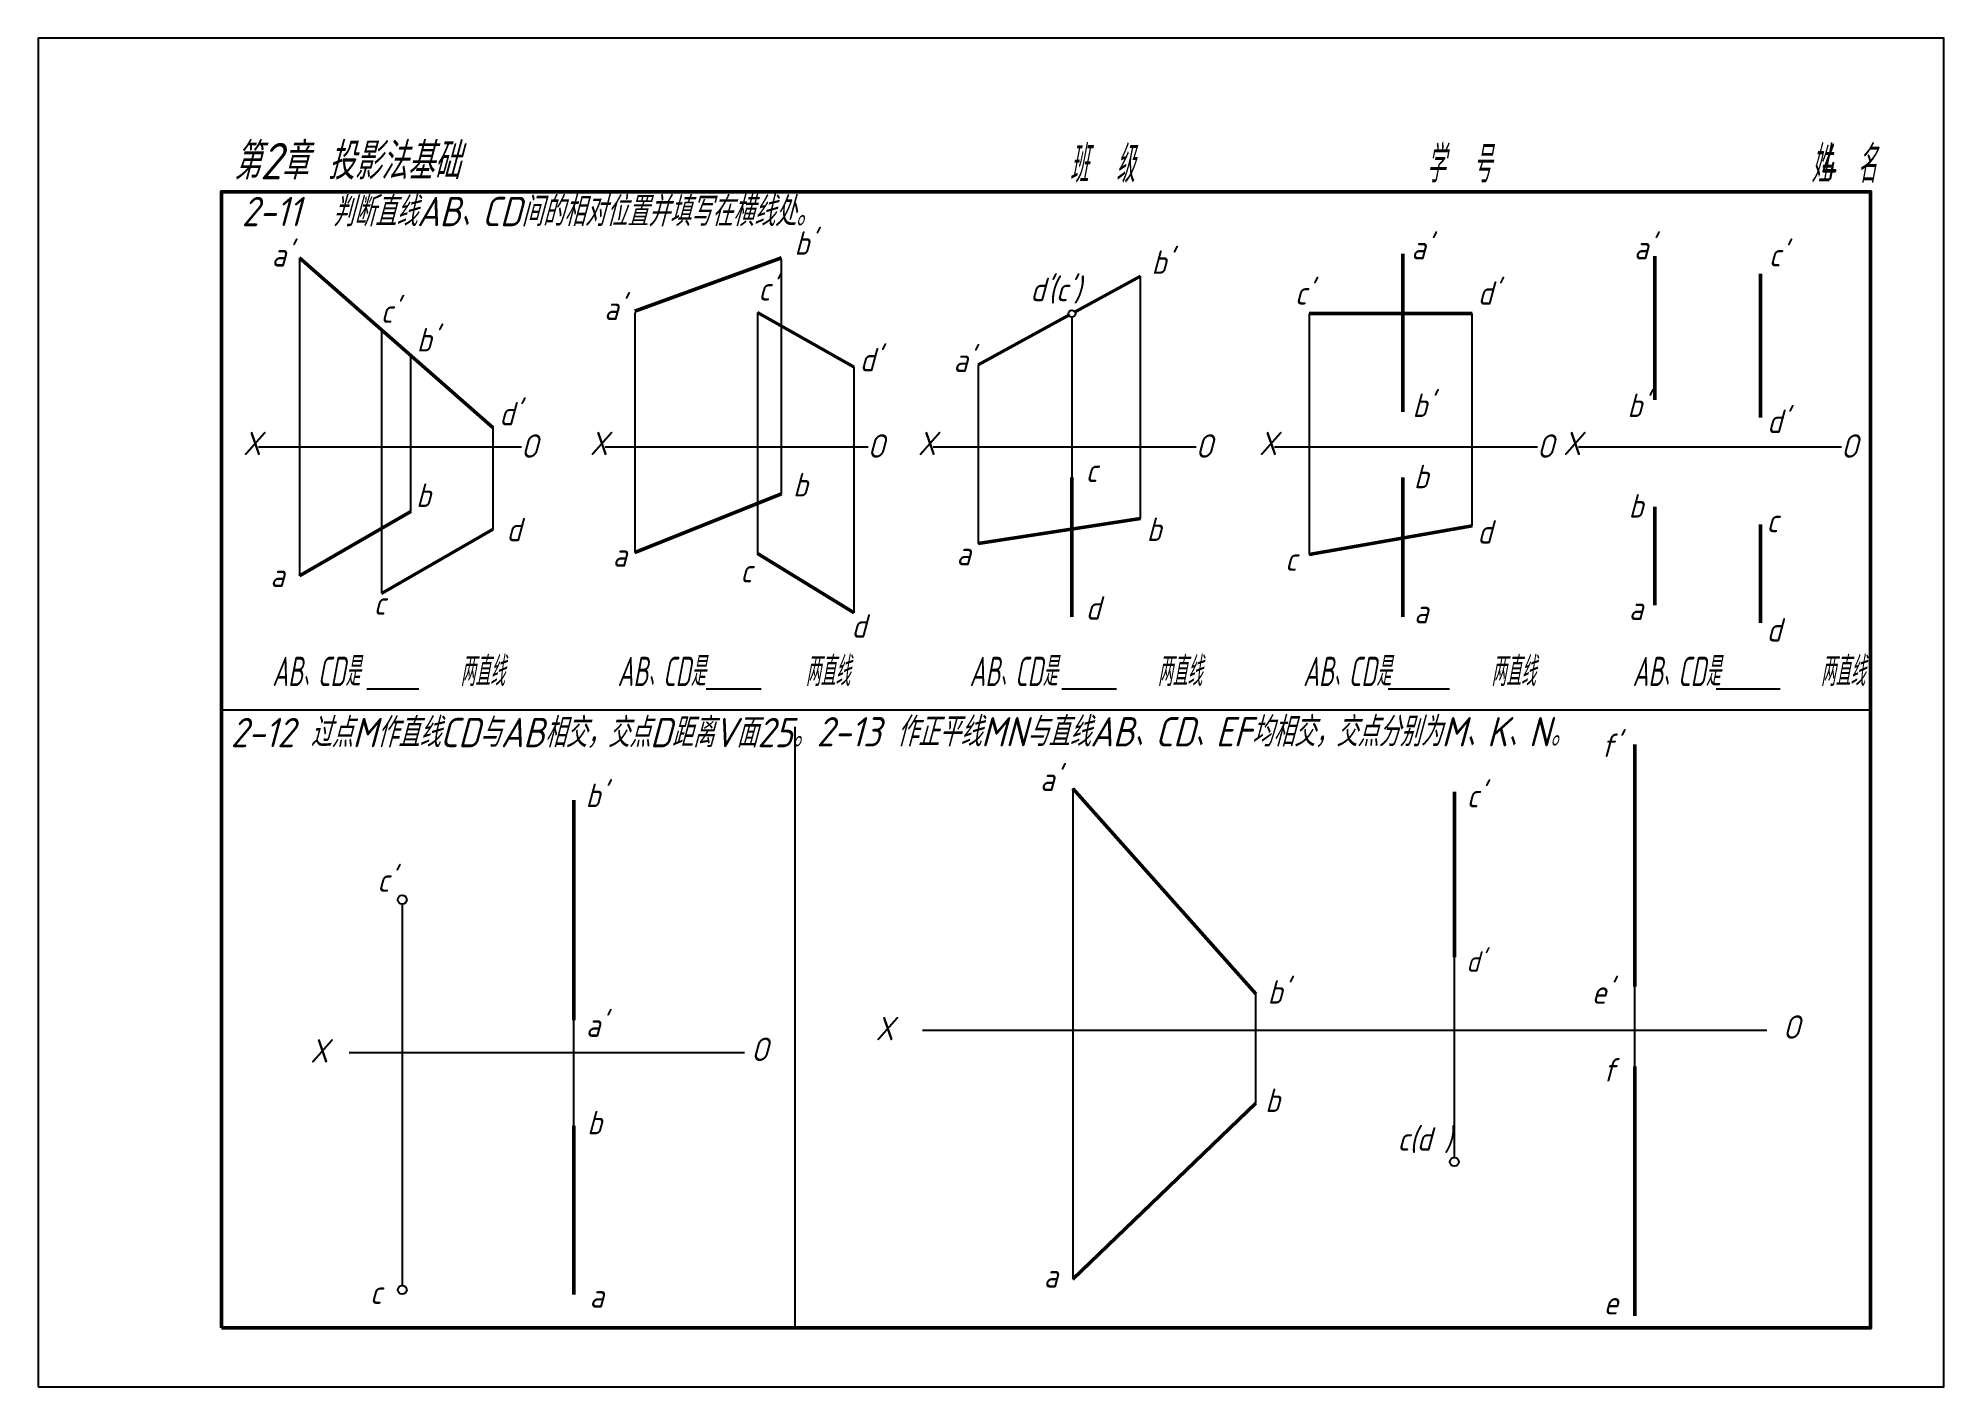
# Model space of a CAD drawing. Extents: x 752 to 2052, y 1826 to 2010.
# Drawn here: x 1271.8 to 1531.8, y 1826.1 to 2010.1 of the extents above; entities that cross this region are included whole.
import ezdxf

# ---------------------------------------------------------------- set-up
doc = ezdxf.new("R2010")
doc.units = 0
doc.header["$MEASUREMENT"] = 0
for name, color, linetype, lineweight in [('文本', 7, 'CONTINUOUS', 25), ('粗实线', 7, 'CONTINUOUS', 50), ('细实线', 7, 'CONTINUOUS', 25)]:
    doc.layers.add(name, color=color, linetype=linetype, lineweight=lineweight)
doc.styles.add('投影标记', font='gbeitc.shx')
doc.styles.add('题目', font='gbeitc.shx', dxfattribs={"bigfont": 'gbcbig.shx'})

msp = doc.modelspace()

# ---------------------------------------------------------------- texts
at = {"layer": '文本', "ltscale": 2, "style": '题目', "width": 0.7}
for s, p in [(' 班  级                     学  号                       姓  名                 ', (1410.64, 1990.4)), (' 4', (1512.88, 1990.74))]:
    msp.add_text(s, height=5, dxfattribs=at).set_placement(p)
at = {"layer": '文本'}
for s, height, style, p in [('2-11  判断直线AB、CD间的相对位置并填写在横线处。', 4, '题目', (1299.58, 1984.45)), ("b'", 3.2, '投影标记', (1374.99, 1980.55)), ("a'", 3.2, '投影标记', (1303.67, 1978.95)), ("b'", 3.2, '投影标记', (1423.71, 1977.95)), ("a'", 3.2, '投影标记', (1459.15, 1979.92)), ("a'", 3.2, '投影标记', (1489.53, 1979.92)), ("c'", 3.2, '投影标记', (1507.92, 1978.95)), ("c'", 3.2, '投影标记', (1370.06, 1974.3)), ("d'", 3.2, '投影标记', (1407.17, 1974.21)), ("(c')", 3.2, '投影标记', (1409.64, 1974.21)), ("c'", 3.2, '投影标记', (1443.26, 1973.75)), ("d'", 3.2, '投影标记', (1468.22, 1973.73)), ("c'", 3.2, '投影标记', (1318.53, 1971.26)), ("a'", 3.2, '投影标记', (1349.04, 1971.65)), ("b'", 3.2, '投影标记', (1323.47, 1967.35)), ("d'", 3.2, '投影标记', (1383.9, 1964.64)), ("a'", 3.2, '投影标记', (1396.69, 1964.56)), ("d'", 3.2, '投影标记', (1334.72, 1957.28)), ("b'", 3.2, '投影标记', (1459.31, 1958.42)), ("b'", 3.2, '投影标记', (1488.62, 1958.42)), ("d'", 3.2, '投影标记', (1507.69, 1956.23)), ('X', 3.2, '投影标记', (1299.77, 1953.21)), ('O', 3.2, '投影标记', (1337.66, 1952.86)), ('X', 3.2, '投影标记', (1347.07, 1953.21)), ('O', 3.2, '投影标记', (1384.95, 1952.86)), ('X', 3.2, '投影标记', (1391.83, 1953.21)), ('O', 3.2, '投影标记', (1429.71, 1952.86)), ('X', 3.2, '投影标记', (1438.38, 1953.21)), ('O', 3.2, '投影标记', (1476.27, 1952.86)), ('X', 3.2, '投影标记', (1479.86, 1953.21)), ('O', 3.2, '投影标记', (1517.75, 1952.86)), ('b', 3.2, '投影标记', (1374.8, 1947.57)), ('c', 3.2, '投影标记', (1414.71, 1949.54)), ('b', 3.2, '投影标记', (1459.49, 1948.7)), ('b', 3.2, '投影标记', (1323.37, 1946.15)), ('b', 3.2, '投影标记', (1488.8, 1944.7)), ('c', 3.2, '投影标记', (1507.6, 1942.7)), ('d', 3.2, '投影标记', (1335.7, 1941.46)), ('b', 3.2, '投影标记', (1423.05, 1941.5)), ('d', 3.2, '投影标记', (1468.15, 1941.15)), ('a', 3.2, '投影标记', (1350.19, 1937.98)), ('a', 3.2, '投影标记', (1397.1, 1938.19)), ('c', 3.2, '投影标记', (1441.92, 1937.43)), ('a', 3.2, '投影标记', (1303.48, 1935.21)), ('c', 3.2, '投影标记', (1367.6, 1935.85)), ('c', 3.2, '投影标记', (1317.58, 1931.44)), ('d', 3.2, '投影标记', (1414.73, 1930.77)), ('a', 3.2, '投影标记', (1459.52, 1930.28)), ('a', 3.2, '投影标记', (1488.83, 1930.72)), ('d', 3.2, '投影标记', (1382.77, 1928.31)), ('d', 3.2, '投影标记', (1507.62, 1927.79)), ('2-12 过点M作直线CD与AB相交，交点D距离V面25。', 4, '题目', (1298.08, 1913.37)), ('2-13 作正平线MN与直线AB、CD、EF均相交，交点分别为M、K、N。', 4, '题目', (1378.02, 1913.48)), ("f'", 3.2, '投影标记', (1485.04, 1912.03)), ("a'", 3.2, '投影标记', (1408.5, 1907.39)), ("b'", 3.2, '投影标记', (1346.49, 1905.2)), ("c'", 3.2, '投影标记', (1466.7, 1905.16)), ("c'", 3.2, '投影标记', (1318.07, 1893.64)), ("d'", 2.8, '投影标记', (1466.66, 1882.74)), ("b'", 3.2, '投影标记', (1439.55, 1878.39)), ("e'", 3.2, '投影标记', (1483.77, 1878.37)), ("a'", 3.2, '投影标记', (1346.54, 1873.86)), ('X', 3.2, '投影标记', (1386.07, 1873.39)), ('O', 3.2, '投影标记', (1509.83, 1873.6)), ('X', 3.2, '投影标记', (1308.95, 1870.35)), ('O', 3.2, '投影标记', (1369.07, 1870.56)), ('f', 3.2, '投影标记', (1485.28, 1867.76)), ('b', 3.2, '投影标记', (1439.21, 1863.61)), ('b', 3.2, '投影标记', (1346.71, 1860.56)), ('c(d )', 3.2, '投影标记', (1457.26, 1858.33)), ('a', 3.2, '投影标记', (1408.99, 1839.66)), ('c', 3.2, '投影标记', (1317.07, 1837.42)), ('a', 3.2, '投影标记', (1347.04, 1836.92)), ('e', 3.2, '投影标记', (1485.39, 1835.99))]:
    msp.add_text(s, height=height, dxfattribs=dict(at, style=style)).set_placement(p)
at = {"layer": '文本', "style": '题目', "width": 0.7}
for p in [(1303.76, 1921.71), (1350.86, 1921.71), (1398.88, 1921.71), (1444.4, 1921.71), (1489.34, 1921.71)]:
    msp.add_text('AB、CD是         两直线', height=4, dxfattribs=at).set_placement(p)
at = {"layer": '文本', "insert": (1298.49, 1995.82), "char_height": 5, "attachment_point": 1, "style": '题目'}
msp.add_mtext_dynamic_manual_height_columns('第2章 投影法基础  ', width=108.557, gutter_width=35, heights=[6.48], dxfattribs=at)

# ---------------------------------------------------------------- linework, layer by layer
at = {"layer": '粗实线'}
for p, q in [((1307.47, 1980.13), (1333.87, 1956.93)), ((1353.23, 1972.87), (1373.23, 1980.14)), ((1458.01, 1980.7), (1458.01, 1959.14)), ((1492.39, 1980.37), (1492.39, 1960.74)), ((1413.27, 1972.75), (1422.2, 1977.62)), ((1506.79, 1977.97), (1506.79, 1958.34)), ((1369.95, 1972.69), (1383.14, 1965.21)), ((1400.05, 1965.54), (1412.43, 1972.29)), ((1445.21, 1972.52), (1467.47, 1972.52)), ((1412.85, 1931.14), (1412.85, 1950.16)), ((1458.01, 1931.14), (1458.01, 1950.16)), ((1373.23, 1947.94), (1353.23, 1939.94)), ((1322.67, 1945.54), (1307.47, 1936.74)), ((1492.39, 1932.74), (1492.39, 1946.16)), ((1333.87, 1943.14), (1318.67, 1934.34)), ((1422.2, 1944.57), (1400.05, 1941.16)), ((1467.47, 1943.58), (1445.21, 1939.68)), ((1506.79, 1930.34), (1506.79, 1943.76)), ((1383.14, 1931.71), (1369.95, 1939.81)), ((1489.64, 1880.75), (1489.64, 1913.75)), ((1344.91, 1906.13), (1344.91, 1876.13)), ((1437.95, 1879.75), (1412.95, 1907.75)), ((1465.02, 1884.75), (1465.02, 1907.28)), ((1489.64, 1835.81), (1489.64, 1869.81)), ((1412.95, 1840.81), (1437.95, 1864.81)), ((1344.91, 1861.71), (1344.91, 1838.71))]:
    msp.add_line(p, q, dxfattribs=at)
msp.add_lwpolyline([(1296.81, 1834.16), (1521.81, 1834.16), (1521.81, 1989.16), (1296.81, 1989.16)], close=True, dxfattribs=at)
at = {"layer": '细实线'}
for p, q in [((1307.47, 1980.13), (1307.47, 1936.74)), ((1373.23, 1947.94), (1373.23, 1979.94)), ((1422.2, 1944.57), (1422.2, 1977.62)), ((1353.23, 1972.67), (1353.23, 1939.94)), ((1369.95, 1972.69), (1369.95, 1939.81)), ((1412.85, 1972.04), (1412.85, 1950.16)), ((1445.21, 1972.52), (1445.21, 1939.68)), ((1467.47, 1943.58), (1467.47, 1972.52)), ((1318.67, 1970.29), (1318.67, 1934.34)), ((1322.67, 1945.54), (1322.67, 1966.77)), ((1383.14, 1931.71), (1383.14, 1965.21)), ((1400.05, 1965.54), (1400.05, 1941.16)), ((1333.87, 1943.14), (1333.87, 1956.93)), ((1301.87, 1954.34), (1337.75, 1954.34)), ((1349.17, 1954.34), (1385.04, 1954.34)), ((1393.93, 1954.34), (1429.8, 1954.34)), ((1440.48, 1954.34), (1476.36, 1954.34)), ((1481.96, 1954.34), (1517.84, 1954.34)), ((1316.67, 1921.33), (1323.76, 1921.33)), ((1362.97, 1921.33), (1370.46, 1921.33)), ((1411.46, 1921.33), (1418.95, 1921.33)), ((1456.01, 1921.33), (1464.37, 1921.33)), ((1500.76, 1921.33), (1509.49, 1921.33)), ((1375.05, 1916.15), (1375.05, 1834.16)), ((1412.95, 1907.75), (1412.95, 1840.81)), ((1321.49, 1891.97), (1321.49, 1839.94)), ((1489.64, 1863.75), (1489.64, 1885.75)), ((1465.02, 1857.41), (1465.02, 1884.75)), ((1437.95, 1864.81), (1437.95, 1879.75)), ((1344.91, 1856.13), (1344.91, 1876.13)), ((1392.45, 1874.75), (1507.64, 1874.75)), ((1314.24, 1871.71), (1368.17, 1871.71))]:
    msp.add_line(p, q, dxfattribs=at)
at = {"layer": '细实线', "color": 7}
msp.add_line((1296.81, 1918.48), (1521.81, 1918.48), dxfattribs=at)
msp.add_lwpolyline([(1271.81, 1826.11), (1531.81, 1826.11), (1531.81, 2010.11), (1271.81, 2010.11)], close=True, dxfattribs=at)
at = {"layer": '细实线'}
for centre, radius in [((1412.85, 1972.52), 0.48), ((1321.49, 1892.57), 0.6), ((1465.02, 1856.81), 0.6), ((1321.49, 1839.34), 0.6)]:
    msp.add_circle(centre, radius, dxfattribs=at)

msp.set_redraw_order([(e.dxf.handle, doc.entitydb.next_handle()) for e in msp.query("TEXT MTEXT ATTDEF DIMENSION ARC_DIMENSION")])  # texts and dimensions are drawn at this point

doc.saveas('drawing.dxf')
